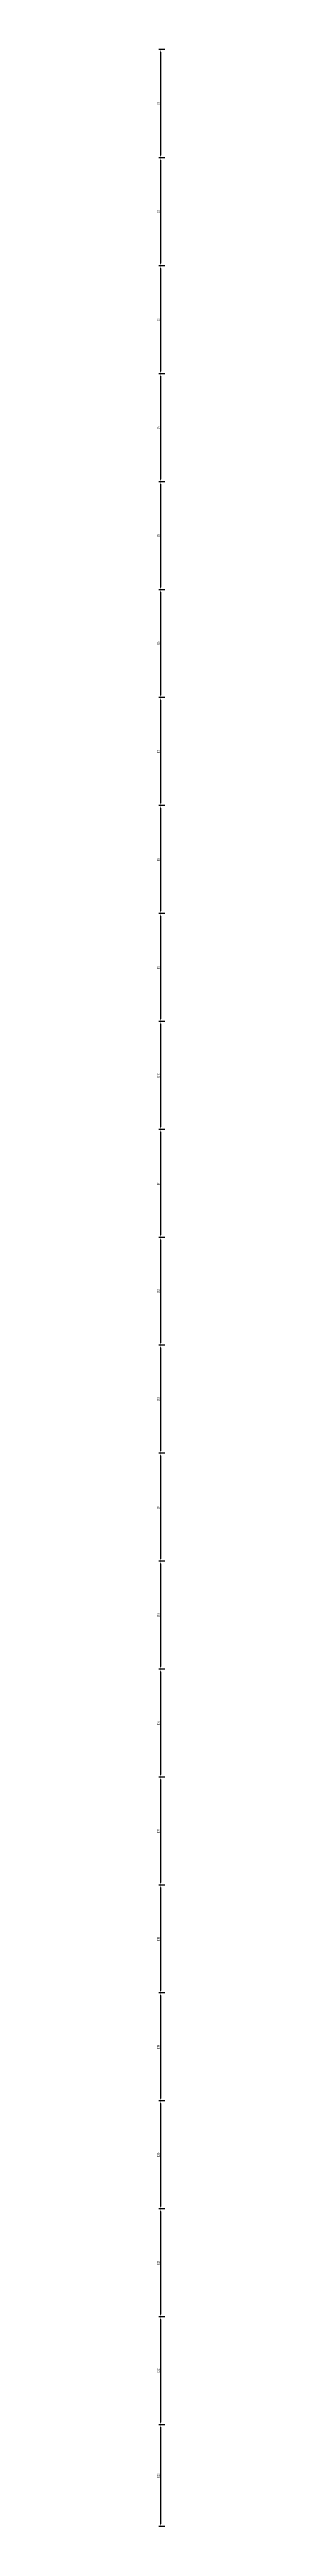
# Model space of a CAD drawing. Header units: inches. Extents: x -10781 to 50822, y -3854 to 38989.
# Drawn here: x -2657 to -2625, y 11462 to 18054 of the extents above; entities that cross this region are included whole.
import ezdxf

# ---------------------------------------------------------------- set-up
doc = ezdxf.new("R2010")
doc.units = ezdxf.units.IN
doc.header["$LTSCALE"] = 0.025
doc.header["$MEASUREMENT"] = 0
doc.layers.get('Defpoints').update_dxf_attribs({"linetype": 'CONTINUOUS'})
doc.layers.add('0-35', color=3, linetype='CONTINUOUS')
doc.styles.add('AR', font='ARCHQUIK.shx', dxfattribs={"width": 0.8})
doc.dimstyles.new('CADS_DIM_48', dxfattribs={"dimscale": 48, "dimtxt": 0.09375, "dimasz": 0.09375, "dimexe": 0.0625, "dimexo": 0.0625, "dimgap": 0.09375, "dimtad": 0, "dimtih": 1, "dimtoh": 1, "dimzin": 1, "dimdsep": 46, "dimlunit": 4, "dimtxsty": 'AR', "dimblk": 'CLOSED', "dimcen": 0.1875, "dimadec": 0, "dimazin": 0, "dimtfac": 1, "dimtofl": 0, "dimtmove": 0, "dimatfit": 1, "dimldrblk": 'DOTBLANK', "dimfxl": 1, "dimtzin": 0, "dimarcsym": 0})

# ---------------------------------------------------------------- blocks, each defined once
blk = doc.blocks.new('*D190')
at = {"layer": '0-35', "color": 0, "lineweight": -2, "transparency": 16777216}
for p, q in [((-2629.8, 18053.7), (-2645.6, 18053.7)), ((-2641.1, 18046.9), (-2641.1, 17772.4)), ((-2629.8, 17765.7), (-2645.6, 17765.7))]:
    blk.add_line(p, q, dxfattribs=at)
at = {"layer": '0-35', "color": 0, "transparency": 16777216}
for points in [[(-2642.3, 18046.9), (-2640, 18046.9), (-2641.1, 18053.7)], [(-2642.3, 17772.4), (-2640, 17772.4), (-2641.1, 17765.7)]]:
    blk.add_solid(points, dxfattribs=at)
at = {"layer": 'Defpoints', "color": 0, "transparency": 16777216}
for p in [(-2625.3, 18053.7), (-2641.1, 17765.7), (-2625.3, 17765.7)]:
    blk.add_point(p, dxfattribs=at)
at = {"layer": '0-35', "color": 0, "transparency": 16777216, "insert": (-2646.8, 17909.7), "char_height": 6.75, "attachment_point": 5, "rotation": 90, "style": 'AR'}
blk.add_mtext('E1', dxfattribs=at)
blk = doc.blocks.new('_DotBlank')
at = {"layer": '0-35', "color": 0, "lineweight": -2}
blk.add_line((-0.5, 0), (-1, 0), dxfattribs=at)
blk.add_circle((0, 0), 0.5, dxfattribs=at)
blk = doc.blocks.new('*D191')
at = {"layer": '0-35', "color": 0, "lineweight": -2, "transparency": 16777216}
for p, q in [((-2629.8, 17765.7), (-2645.6, 17765.7)), ((-2641.1, 17758.9), (-2641.1, 17484.8)), ((-2629.8, 17478.1), (-2645.6, 17478.1))]:
    blk.add_line(p, q, dxfattribs=at)
at = {"layer": '0-35', "color": 0, "transparency": 16777216}
for points in [[(-2642.3, 17758.9), (-2640, 17758.9), (-2641.1, 17765.7)], [(-2642.3, 17484.8), (-2640, 17484.8), (-2641.1, 17478.1)]]:
    blk.add_solid(points, dxfattribs=at)
at = {"layer": 'Defpoints', "color": 0, "transparency": 16777216}
for p in [(-2625.3, 17765.7), (-2641.1, 17478.1), (-2625.3, 17478.1)]:
    blk.add_point(p, dxfattribs=at)
at = {"layer": '0-35', "color": 0, "transparency": 16777216, "insert": (-2646.8, 17621.9), "char_height": 6.75, "attachment_point": 5, "rotation": 90, "style": 'AR'}
blk.add_mtext('E2', dxfattribs=at)
blk = doc.blocks.new('*D192')
at = {"layer": '0-35', "color": 0, "lineweight": -2, "transparency": 16777216}
for p, q in [((-2629.8, 17478.1), (-2645.6, 17478.1)), ((-2641.1, 17471.3), (-2641.1, 17197.6)), ((-2629.8, 17190.8), (-2645.6, 17190.8))]:
    blk.add_line(p, q, dxfattribs=at)
at = {"layer": '0-35', "color": 0, "transparency": 16777216}
for points in [[(-2642.3, 17471.3), (-2640, 17471.3), (-2641.1, 17478.1)], [(-2642.3, 17197.6), (-2640, 17197.6), (-2641.1, 17190.8)]]:
    blk.add_solid(points, dxfattribs=at)
at = {"layer": 'Defpoints', "color": 0, "transparency": 16777216}
for p in [(-2625.3, 17478.1), (-2641.1, 17190.8), (-2625.3, 17190.8)]:
    blk.add_point(p, dxfattribs=at)
at = {"layer": '0-35', "color": 0, "transparency": 16777216, "insert": (-2646.8, 17334.4), "char_height": 6.75, "attachment_point": 5, "rotation": 90, "style": 'AR'}
blk.add_mtext('E3', dxfattribs=at)
blk = doc.blocks.new('*D193')
at = {"layer": '0-35', "color": 0, "lineweight": -2, "transparency": 16777216}
for p, q in [((-2629.8, 17190.8), (-2645.6, 17190.8)), ((-2641.1, 17184.1), (-2641.1, 16910.3)), ((-2629.8, 16903.6), (-2645.6, 16903.6))]:
    blk.add_line(p, q, dxfattribs=at)
at = {"layer": '0-35', "color": 0, "transparency": 16777216}
for points in [[(-2642.3, 17184.1), (-2640, 17184.1), (-2641.1, 17190.8)], [(-2642.3, 16910.3), (-2640, 16910.3), (-2641.1, 16903.6)]]:
    blk.add_solid(points, dxfattribs=at)
at = {"layer": 'Defpoints', "color": 0, "transparency": 16777216}
for p in [(-2625.3, 17190.8), (-2641.1, 16903.6), (-2625.3, 16903.6)]:
    blk.add_point(p, dxfattribs=at)
at = {"layer": '0-35', "color": 0, "transparency": 16777216, "insert": (-2646.8, 17047.2), "char_height": 6.75, "attachment_point": 5, "rotation": 90, "style": 'AR'}
blk.add_mtext('E4', dxfattribs=at)
blk = doc.blocks.new('*D194')
at = {"layer": '0-35', "color": 0, "lineweight": -2, "transparency": 16777216}
for p, q in [((-2629.8, 16903.6), (-2645.6, 16903.6)), ((-2641.1, 16896.8), (-2641.1, 16623.1)), ((-2629.8, 16616.3), (-2645.6, 16616.3))]:
    blk.add_line(p, q, dxfattribs=at)
at = {"layer": '0-35', "color": 0, "transparency": 16777216}
for points in [[(-2642.3, 16896.8), (-2640, 16896.8), (-2641.1, 16903.6)], [(-2642.3, 16623.1), (-2640, 16623.1), (-2641.1, 16616.3)]]:
    blk.add_solid(points, dxfattribs=at)
at = {"layer": 'Defpoints', "color": 0, "transparency": 16777216}
for p in [(-2625.3, 16903.6), (-2641.1, 16616.3), (-2625.3, 16616.3)]:
    blk.add_point(p, dxfattribs=at)
at = {"layer": '0-35', "color": 0, "transparency": 16777216, "insert": (-2646.8, 16759.9), "char_height": 6.75, "attachment_point": 5, "rotation": 90, "style": 'AR'}
blk.add_mtext('E5', dxfattribs=at)
blk = doc.blocks.new('*D195')
at = {"layer": '0-35', "color": 0, "lineweight": -2, "transparency": 16777216}
for p, q in [((-2629.8, 16616.3), (-2645.6, 16616.3)), ((-2641.1, 16609.6), (-2641.1, 16335.8)), ((-2629.8, 16329.1), (-2645.6, 16329.1))]:
    blk.add_line(p, q, dxfattribs=at)
at = {"layer": '0-35', "color": 0, "transparency": 16777216}
for points in [[(-2642.3, 16609.6), (-2640, 16609.6), (-2641.1, 16616.3)], [(-2642.3, 16335.8), (-2640, 16335.8), (-2641.1, 16329.1)]]:
    blk.add_solid(points, dxfattribs=at)
at = {"layer": 'Defpoints', "color": 0, "transparency": 16777216}
for p in [(-2625.3, 16616.3), (-2641.1, 16329.1), (-2625.3, 16329.1)]:
    blk.add_point(p, dxfattribs=at)
at = {"layer": '0-35', "color": 0, "transparency": 16777216, "insert": (-2646.8, 16472.7), "char_height": 6.75, "attachment_point": 5, "rotation": 90, "style": 'AR'}
blk.add_mtext(' E6', dxfattribs=at)
blk = doc.blocks.new('*D196')
at = {"layer": '0-35', "color": 0, "lineweight": -2, "transparency": 16777216}
for p, q in [((-2629.8, 16329.1), (-2645.6, 16329.1)), ((-2641.1, 16322.3), (-2641.1, 16048.6)), ((-2629.8, 16041.8), (-2645.6, 16041.8))]:
    blk.add_line(p, q, dxfattribs=at)
at = {"layer": '0-35', "color": 0, "transparency": 16777216}
for points in [[(-2642.3, 16322.3), (-2640, 16322.3), (-2641.1, 16329.1)], [(-2642.3, 16048.6), (-2640, 16048.6), (-2641.1, 16041.8)]]:
    blk.add_solid(points, dxfattribs=at)
at = {"layer": 'Defpoints', "color": 0, "transparency": 16777216}
for p in [(-2625.3, 16329.1), (-2641.1, 16041.8), (-2625.3, 16041.8)]:
    blk.add_point(p, dxfattribs=at)
at = {"layer": '0-35', "color": 0, "transparency": 16777216, "insert": (-2646.8, 16185.4), "char_height": 6.75, "attachment_point": 5, "rotation": 90, "style": 'AR'}
blk.add_mtext('E7', dxfattribs=at)
blk = doc.blocks.new('*D197')
at = {"layer": '0-35', "color": 0, "lineweight": -2, "transparency": 16777216}
for p, q in [((-2629.8, 16041.8), (-2645.6, 16041.8)), ((-2641.1, 16035.1), (-2641.1, 15761.3)), ((-2629.8, 15754.6), (-2645.6, 15754.6))]:
    blk.add_line(p, q, dxfattribs=at)
at = {"layer": '0-35', "color": 0, "transparency": 16777216}
for points in [[(-2642.3, 16035.1), (-2640, 16035.1), (-2641.1, 16041.8)], [(-2642.3, 15761.3), (-2640, 15761.3), (-2641.1, 15754.6)]]:
    blk.add_solid(points, dxfattribs=at)
at = {"layer": 'Defpoints', "color": 0, "transparency": 16777216}
for p in [(-2625.3, 16041.8), (-2641.1, 15754.6), (-2625.3, 15754.6)]:
    blk.add_point(p, dxfattribs=at)
at = {"layer": '0-35', "color": 0, "transparency": 16777216, "insert": (-2646.8, 15898.2), "char_height": 6.75, "attachment_point": 5, "rotation": 90, "style": 'AR'}
blk.add_mtext('E8', dxfattribs=at)
blk = doc.blocks.new('*D198')
at = {"layer": '0-35', "color": 0, "lineweight": -2, "transparency": 16777216}
for p, q in [((-2629.8, 15754.6), (-2645.6, 15754.6)), ((-2641.1, 15747.8), (-2641.1, 15474.1)), ((-2629.8, 15467.3), (-2645.6, 15467.3))]:
    blk.add_line(p, q, dxfattribs=at)
at = {"layer": '0-35', "color": 0, "transparency": 16777216}
for points in [[(-2642.3, 15747.8), (-2640, 15747.8), (-2641.1, 15754.6)], [(-2642.3, 15474.1), (-2640, 15474.1), (-2641.1, 15467.3)]]:
    blk.add_solid(points, dxfattribs=at)
at = {"layer": 'Defpoints', "color": 0, "transparency": 16777216}
for p in [(-2625.3, 15754.6), (-2641.1, 15467.3), (-2625.3, 15467.3)]:
    blk.add_point(p, dxfattribs=at)
at = {"layer": '0-35', "color": 0, "transparency": 16777216, "insert": (-2646.8, 15610.9), "char_height": 6.75, "attachment_point": 5, "rotation": 90, "style": 'AR'}
blk.add_mtext('E9', dxfattribs=at)
blk = doc.blocks.new('*D199')
at = {"layer": '0-35', "color": 0, "lineweight": -2, "transparency": 16777216}
for p, q in [((-2629.8, 15467.3), (-2645.6, 15467.3)), ((-2641.1, 15460.6), (-2641.1, 15186.8)), ((-2629.8, 15180.1), (-2645.6, 15180.1))]:
    blk.add_line(p, q, dxfattribs=at)
at = {"layer": '0-35', "color": 0, "transparency": 16777216}
for points in [[(-2642.3, 15460.6), (-2640, 15460.6), (-2641.1, 15467.3)], [(-2642.3, 15186.8), (-2640, 15186.8), (-2641.1, 15180.1)]]:
    blk.add_solid(points, dxfattribs=at)
at = {"layer": 'Defpoints', "color": 0, "transparency": 16777216}
for p in [(-2625.3, 15467.3), (-2641.1, 15180.1), (-2625.3, 15180.1)]:
    blk.add_point(p, dxfattribs=at)
at = {"layer": '0-35', "color": 0, "transparency": 16777216, "insert": (-2646.8, 15323.7), "char_height": 6.75, "attachment_point": 5, "rotation": 90, "style": 'AR'}
blk.add_mtext('E10', dxfattribs=at)
blk = doc.blocks.new('*D200')
at = {"layer": '0-35', "color": 0, "lineweight": -2, "transparency": 16777216}
for p, q in [((-2629.8, 15180.1), (-2645.6, 15180.1)), ((-2641.1, 15173.3), (-2641.1, 14899.6)), ((-2629.8, 14892.8), (-2645.6, 14892.8))]:
    blk.add_line(p, q, dxfattribs=at)
at = {"layer": '0-35', "color": 0, "transparency": 16777216}
for points in [[(-2642.3, 15173.3), (-2640, 15173.3), (-2641.1, 15180.1)], [(-2642.3, 14899.6), (-2640, 14899.6), (-2641.1, 14892.8)]]:
    blk.add_solid(points, dxfattribs=at)
at = {"layer": 'Defpoints', "color": 0, "transparency": 16777216}
for p in [(-2625.3, 15180.1), (-2641.1, 14892.8), (-2625.3, 14892.8)]:
    blk.add_point(p, dxfattribs=at)
at = {"layer": '0-35', "color": 0, "transparency": 16777216, "insert": (-2646.8, 15036.4), "char_height": 6.75, "attachment_point": 5, "rotation": 90, "style": 'AR'}
blk.add_mtext('E11', dxfattribs=at)
blk = doc.blocks.new('*D201')
at = {"layer": '0-35', "color": 0, "lineweight": -2, "transparency": 16777216}
for p, q in [((-2629.8, 14892.8), (-2645.6, 14892.8)), ((-2641.1, 14886.1), (-2641.1, 14612.3)), ((-2629.8, 14605.6), (-2645.6, 14605.6))]:
    blk.add_line(p, q, dxfattribs=at)
at = {"layer": '0-35', "color": 0, "transparency": 16777216}
for points in [[(-2642.3, 14886.1), (-2640, 14886.1), (-2641.1, 14892.8)], [(-2642.3, 14612.3), (-2640, 14612.3), (-2641.1, 14605.6)]]:
    blk.add_solid(points, dxfattribs=at)
at = {"layer": 'Defpoints', "color": 0, "transparency": 16777216}
for p in [(-2625.3, 14892.8), (-2641.1, 14605.6), (-2625.3, 14605.6)]:
    blk.add_point(p, dxfattribs=at)
at = {"layer": '0-35', "color": 0, "transparency": 16777216, "insert": (-2646.8, 14749.2), "char_height": 6.75, "attachment_point": 5, "rotation": 90, "style": 'AR'}
blk.add_mtext('E12', dxfattribs=at)
blk = doc.blocks.new('*D202')
at = {"layer": '0-35', "color": 0, "lineweight": -2, "transparency": 16777216}
for p, q in [((-2629.8, 14605.6), (-2645.6, 14605.6)), ((-2641.1, 14598.8), (-2641.1, 14325.1)), ((-2629.8, 14318.3), (-2645.6, 14318.3))]:
    blk.add_line(p, q, dxfattribs=at)
at = {"layer": '0-35', "color": 0, "transparency": 16777216}
for points in [[(-2642.3, 14598.8), (-2640, 14598.8), (-2641.1, 14605.6)], [(-2642.3, 14325.1), (-2640, 14325.1), (-2641.1, 14318.3)]]:
    blk.add_solid(points, dxfattribs=at)
at = {"layer": 'Defpoints', "color": 0, "transparency": 16777216}
for p in [(-2625.3, 14605.6), (-2641.1, 14318.3), (-2625.3, 14318.3)]:
    blk.add_point(p, dxfattribs=at)
at = {"layer": '0-35', "color": 0, "transparency": 16777216, "insert": (-2646.8, 14461.9), "char_height": 6.75, "attachment_point": 5, "rotation": 90, "style": 'AR'}
blk.add_mtext('E13', dxfattribs=at)
blk = doc.blocks.new('*D203')
at = {"layer": '0-35', "color": 0, "lineweight": -2, "transparency": 16777216}
for p, q in [((-2629.8, 14318.3), (-2645.6, 14318.3)), ((-2641.1, 14311.6), (-2641.1, 14037.8)), ((-2629.8, 14031.1), (-2645.6, 14031.1))]:
    blk.add_line(p, q, dxfattribs=at)
at = {"layer": '0-35', "color": 0, "transparency": 16777216}
for points in [[(-2642.3, 14311.6), (-2640, 14311.6), (-2641.1, 14318.3)], [(-2642.3, 14037.8), (-2640, 14037.8), (-2641.1, 14031.1)]]:
    blk.add_solid(points, dxfattribs=at)
at = {"layer": 'Defpoints', "color": 0, "transparency": 16777216}
for p in [(-2625.3, 14318.3), (-2641.1, 14031.1), (-2625.3, 14031.1)]:
    blk.add_point(p, dxfattribs=at)
at = {"layer": '0-35', "color": 0, "transparency": 16777216, "insert": (-2646.8, 14174.7), "char_height": 6.75, "attachment_point": 5, "rotation": 90, "style": 'AR'}
blk.add_mtext('E14', dxfattribs=at)
blk = doc.blocks.new('*D204')
at = {"layer": '0-35', "color": 0, "lineweight": -2, "transparency": 16777216}
for p, q in [((-2629.8, 14031.1), (-2645.6, 14031.1)), ((-2641.1, 14024.3), (-2641.1, 13750.6)), ((-2629.8, 13743.8), (-2645.6, 13743.8))]:
    blk.add_line(p, q, dxfattribs=at)
at = {"layer": '0-35', "color": 0, "transparency": 16777216}
for points in [[(-2642.3, 14024.3), (-2640, 14024.3), (-2641.1, 14031.1)], [(-2642.3, 13750.6), (-2640, 13750.6), (-2641.1, 13743.8)]]:
    blk.add_solid(points, dxfattribs=at)
at = {"layer": 'Defpoints', "color": 0, "transparency": 16777216}
for p in [(-2625.3, 14031.1), (-2641.1, 13743.8), (-2625.3, 13743.8)]:
    blk.add_point(p, dxfattribs=at)
at = {"layer": '0-35', "color": 0, "transparency": 16777216, "insert": (-2646.8, 13887.4), "char_height": 6.75, "attachment_point": 5, "rotation": 90, "style": 'AR'}
blk.add_mtext('E15', dxfattribs=at)
blk = doc.blocks.new('*D205')
at = {"layer": '0-35', "color": 0, "lineweight": -2, "transparency": 16777216}
for p, q in [((-2629.8, 13743.8), (-2645.6, 13743.8)), ((-2641.1, 13737.1), (-2641.1, 13463.3)), ((-2629.8, 13456.6), (-2645.6, 13456.6))]:
    blk.add_line(p, q, dxfattribs=at)
at = {"layer": '0-35', "color": 0, "transparency": 16777216}
for points in [[(-2642.3, 13737.1), (-2640, 13737.1), (-2641.1, 13743.8)], [(-2642.3, 13463.3), (-2640, 13463.3), (-2641.1, 13456.6)]]:
    blk.add_solid(points, dxfattribs=at)
at = {"layer": 'Defpoints', "color": 0, "transparency": 16777216}
for p in [(-2625.3, 13743.8), (-2641.1, 13456.6), (-2625.3, 13456.6)]:
    blk.add_point(p, dxfattribs=at)
at = {"layer": '0-35', "color": 0, "transparency": 16777216, "insert": (-2646.8, 13600.2), "char_height": 6.75, "attachment_point": 5, "rotation": 90, "style": 'AR'}
blk.add_mtext('E16', dxfattribs=at)
blk = doc.blocks.new('*D206')
at = {"layer": '0-35', "color": 0, "lineweight": -2, "transparency": 16777216}
for p, q in [((-2629.8, 13456.6), (-2645.6, 13456.6)), ((-2641.1, 13449.8), (-2641.1, 13176.1)), ((-2629.8, 13169.3), (-2645.6, 13169.3))]:
    blk.add_line(p, q, dxfattribs=at)
at = {"layer": '0-35', "color": 0, "transparency": 16777216}
for points in [[(-2642.3, 13449.8), (-2640, 13449.8), (-2641.1, 13456.6)], [(-2642.3, 13176.1), (-2640, 13176.1), (-2641.1, 13169.3)]]:
    blk.add_solid(points, dxfattribs=at)
at = {"layer": 'Defpoints', "color": 0, "transparency": 16777216}
for p in [(-2625.3, 13456.6), (-2641.1, 13169.3), (-2625.3, 13169.3)]:
    blk.add_point(p, dxfattribs=at)
at = {"layer": '0-35', "color": 0, "transparency": 16777216, "insert": (-2646.8, 13312.9), "char_height": 6.75, "attachment_point": 5, "rotation": 90, "style": 'AR'}
blk.add_mtext('E17', dxfattribs=at)
blk = doc.blocks.new('*D207')
at = {"layer": '0-35', "color": 0, "lineweight": -2, "transparency": 16777216}
for p, q in [((-2629.8, 13169.3), (-2645.6, 13169.3)), ((-2641.1, 13162.6), (-2641.1, 12888.8)), ((-2629.8, 12882.1), (-2645.6, 12882.1))]:
    blk.add_line(p, q, dxfattribs=at)
at = {"layer": '0-35', "color": 0, "transparency": 16777216}
for points in [[(-2642.3, 13162.6), (-2640, 13162.6), (-2641.1, 13169.3)], [(-2642.3, 12888.8), (-2640, 12888.8), (-2641.1, 12882.1)]]:
    blk.add_solid(points, dxfattribs=at)
at = {"layer": 'Defpoints', "color": 0, "transparency": 16777216}
for p in [(-2625.3, 13169.3), (-2641.1, 12882.1), (-2625.3, 12882.1)]:
    blk.add_point(p, dxfattribs=at)
at = {"layer": '0-35', "color": 0, "transparency": 16777216, "insert": (-2646.8, 13025.7), "char_height": 6.75, "attachment_point": 5, "rotation": 90, "style": 'AR'}
blk.add_mtext('E18', dxfattribs=at)
blk = doc.blocks.new('*D208')
at = {"layer": '0-35', "color": 0, "lineweight": -2, "transparency": 16777216}
for p, q in [((-2629.8, 12882.1), (-2645.6, 12882.1)), ((-2641.1, 12875.3), (-2641.1, 12601.6)), ((-2629.8, 12594.8), (-2645.6, 12594.8))]:
    blk.add_line(p, q, dxfattribs=at)
at = {"layer": '0-35', "color": 0, "transparency": 16777216}
for points in [[(-2642.3, 12875.3), (-2640, 12875.3), (-2641.1, 12882.1)], [(-2642.3, 12601.6), (-2640, 12601.6), (-2641.1, 12594.8)]]:
    blk.add_solid(points, dxfattribs=at)
at = {"layer": 'Defpoints', "color": 0, "transparency": 16777216}
for p in [(-2625.3, 12882.1), (-2641.1, 12594.8), (-2625.3, 12594.8)]:
    blk.add_point(p, dxfattribs=at)
at = {"layer": '0-35', "color": 0, "transparency": 16777216, "insert": (-2646.8, 12738.4), "char_height": 6.75, "attachment_point": 5, "rotation": 90, "style": 'AR'}
blk.add_mtext('E19', dxfattribs=at)
blk = doc.blocks.new('*D209')
at = {"layer": '0-35', "color": 0, "lineweight": -2, "transparency": 16777216}
for p, q in [((-2629.8, 12594.8), (-2645.6, 12594.8)), ((-2641.1, 12588.1), (-2641.1, 12314.3)), ((-2629.8, 12307.6), (-2645.6, 12307.6))]:
    blk.add_line(p, q, dxfattribs=at)
at = {"layer": '0-35', "color": 0, "transparency": 16777216}
for points in [[(-2642.3, 12588.1), (-2640, 12588.1), (-2641.1, 12594.8)], [(-2642.3, 12314.3), (-2640, 12314.3), (-2641.1, 12307.6)]]:
    blk.add_solid(points, dxfattribs=at)
at = {"layer": 'Defpoints', "color": 0, "transparency": 16777216}
for p in [(-2625.3, 12594.8), (-2641.1, 12307.6), (-2625.3, 12307.6)]:
    blk.add_point(p, dxfattribs=at)
at = {"layer": '0-35', "color": 0, "transparency": 16777216, "insert": (-2646.8, 12451.2), "char_height": 6.75, "attachment_point": 5, "rotation": 90, "style": 'AR'}
blk.add_mtext('E20', dxfattribs=at)
blk = doc.blocks.new('*D210')
at = {"layer": '0-35', "color": 0, "lineweight": -2, "transparency": 16777216}
for p, q in [((-2629.8, 12307.6), (-2645.6, 12307.6)), ((-2641.1, 12300.8), (-2641.1, 12027.1)), ((-2629.8, 12020.3), (-2645.6, 12020.3))]:
    blk.add_line(p, q, dxfattribs=at)
at = {"layer": '0-35', "color": 0, "transparency": 16777216}
for points in [[(-2642.3, 12300.8), (-2640, 12300.8), (-2641.1, 12307.6)], [(-2642.3, 12027.1), (-2640, 12027.1), (-2641.1, 12020.3)]]:
    blk.add_solid(points, dxfattribs=at)
at = {"layer": 'Defpoints', "color": 0, "transparency": 16777216}
for p in [(-2625.3, 12307.6), (-2641.1, 12020.3), (-2625.3, 12020.3)]:
    blk.add_point(p, dxfattribs=at)
at = {"layer": '0-35', "color": 0, "transparency": 16777216, "insert": (-2646.8, 12163.9), "char_height": 6.75, "attachment_point": 5, "rotation": 90, "style": 'AR'}
blk.add_mtext('E21', dxfattribs=at)
blk = doc.blocks.new('*D211')
at = {"layer": '0-35', "color": 0, "lineweight": -2, "transparency": 16777216}
for p, q in [((-2629.8, 12020.3), (-2645.6, 12020.3)), ((-2641.1, 12013.6), (-2641.1, 11739.8)), ((-2629.8, 11733.1), (-2645.6, 11733.1))]:
    blk.add_line(p, q, dxfattribs=at)
at = {"layer": '0-35', "color": 0, "transparency": 16777216}
for points in [[(-2642.3, 12013.6), (-2640, 12013.6), (-2641.1, 12020.3)], [(-2642.3, 11739.8), (-2640, 11739.8), (-2641.1, 11733.1)]]:
    blk.add_solid(points, dxfattribs=at)
at = {"layer": 'Defpoints', "color": 0, "transparency": 16777216}
for p in [(-2625.3, 12020.3), (-2641.1, 11733.1), (-2625.3, 11733.1)]:
    blk.add_point(p, dxfattribs=at)
at = {"layer": '0-35', "color": 0, "transparency": 16777216, "insert": (-2646.8, 11876.7), "char_height": 6.75, "attachment_point": 5, "rotation": 90, "style": 'AR'}
blk.add_mtext('E22', dxfattribs=at)
blk = doc.blocks.new('*D212')
at = {"layer": '0-35', "color": 0, "lineweight": -2, "transparency": 16777216}
for p, q in [((-2629.8, 11733.1), (-2645.6, 11733.1)), ((-2641.1, 11726.3), (-2641.1, 11469.2)), ((-2629.8, 11462.4), (-2645.6, 11462.4))]:
    blk.add_line(p, q, dxfattribs=at)
at = {"layer": '0-35', "color": 0, "transparency": 16777216}
for points in [[(-2642.3, 11726.3), (-2640, 11726.3), (-2641.1, 11733.1)], [(-2642.3, 11469.2), (-2640, 11469.2), (-2641.1, 11462.4)]]:
    blk.add_solid(points, dxfattribs=at)
at = {"layer": 'Defpoints', "color": 0, "transparency": 16777216}
for p in [(-2625.3, 11733.1), (-2641.1, 11462.4), (-2625.3, 11462.4)]:
    blk.add_point(p, dxfattribs=at)
at = {"layer": '0-35', "color": 0, "transparency": 16777216, "insert": (-2646.8, 11597.8), "char_height": 6.75, "attachment_point": 5, "rotation": 90, "style": 'AR'}
blk.add_mtext('E23', dxfattribs=at)

msp = doc.modelspace()

# ---------------------------------------------------------------- dimensions: what is measured, and where the dimension line sits
at = {"layer": '0-35'}
for base, p1, p2, text, override, picture, middle in [((-2641.13878, 17765.6989), (-2625.2863, 18053.6989), (-2625.2863, 17765.6989), 'E1', {"dimscale": 72, "dimgap": 0.03125, "dimtad": 1, "dimtih": 0, "dimtoh": 0, "dimdec": 4, "dimtdec": 4}, '*D190', (-2646.76378, 17909.6989)), ((-2641.13878, 17478.0739), (-2625.2863, 17765.6989), (-2625.2863, 17478.0739), 'E2', {"dimscale": 72, "dimgap": 0.03125, "dimtad": 1, "dimtih": 0, "dimtoh": 0, "dimdec": 4, "dimtdec": 4, "dimtmove": 1}, '*D191', (-2646.76378, 17621.8864)), ((-2641.13878, 17190.8239), (-2625.2863, 17478.0739), (-2625.2863, 17190.8239), 'E3', {"dimscale": 72, "dimgap": 0.03125, "dimtad": 1, "dimtih": 0, "dimtoh": 0, "dimdec": 4, "dimtdec": 4, "dimtmove": 1}, '*D192', (-2646.76378, 17334.4489)), ((-2641.13878, 16903.5739), (-2625.2863, 17190.8239), (-2625.2863, 16903.5739), 'E4', {"dimscale": 72, "dimgap": 0.03125, "dimtad": 1, "dimtih": 0, "dimtoh": 0, "dimdec": 4, "dimtdec": 4, "dimtmove": 1}, '*D193', (-2646.76378, 17047.1989)), ((-2641.13878, 16616.3239), (-2625.2863, 16903.5739), (-2625.2863, 16616.3239), 'E5', {"dimscale": 72, "dimgap": 0.03125, "dimtad": 1, "dimtih": 0, "dimtoh": 0, "dimdec": 4, "dimtdec": 4, "dimtmove": 1}, '*D194', (-2646.76378, 16759.9489)), ((-2641.13878, 16329.0739), (-2625.2863, 16616.3239), (-2625.2863, 16329.0739), ' E6', {"dimscale": 72, "dimgap": 0.03125, "dimtad": 1, "dimtih": 0, "dimtoh": 0, "dimdec": 4, "dimtdec": 4, "dimtmove": 1}, '*D195', (-2646.76378, 16472.6989)), ((-2641.13878, 16041.8239), (-2625.2863, 16329.0739), (-2625.2863, 16041.8239), 'E7', {"dimscale": 72, "dimgap": 0.03125, "dimtad": 1, "dimtih": 0, "dimtoh": 0, "dimdec": 4, "dimtdec": 4, "dimtmove": 1}, '*D196', (-2646.76378, 16185.4489)), ((-2641.13878, 15754.5739), (-2625.2863, 16041.8239), (-2625.2863, 15754.5739), 'E8', {"dimscale": 72, "dimgap": 0.03125, "dimtad": 1, "dimtih": 0, "dimtoh": 0, "dimdec": 4, "dimtdec": 4, "dimtmove": 1}, '*D197', (-2646.76378, 15898.1989)), ((-2641.13878, 15467.3239), (-2625.2863, 15754.5739), (-2625.2863, 15467.3239), 'E9', {"dimscale": 72, "dimgap": 0.03125, "dimtad": 1, "dimtih": 0, "dimtoh": 0, "dimdec": 4, "dimtdec": 4, "dimtmove": 1}, '*D198', (-2646.76378, 15610.9489)), ((-2641.13878, 15180.0739), (-2625.2863, 15467.3239), (-2625.2863, 15180.0739), 'E10', {"dimscale": 72, "dimgap": 0.03125, "dimtad": 1, "dimtih": 0, "dimtoh": 0, "dimdec": 4, "dimtdec": 4, "dimtmove": 1}, '*D199', (-2646.76378, 15323.6989)), ((-2641.13878, 14892.8239), (-2625.2863, 15180.0739), (-2625.2863, 14892.8239), 'E11', {"dimscale": 72, "dimgap": 0.03125, "dimtad": 1, "dimtih": 0, "dimtoh": 0, "dimdec": 4, "dimtdec": 4, "dimtmove": 1}, '*D200', (-2646.76378, 15036.4489)), ((-2641.13878, 14605.5739), (-2625.2863, 14892.8239), (-2625.2863, 14605.5739), 'E12', {"dimscale": 72, "dimgap": 0.03125, "dimtad": 1, "dimtih": 0, "dimtoh": 0, "dimdec": 4, "dimtdec": 4, "dimtmove": 1}, '*D201', (-2646.76378, 14749.1989)), ((-2641.13878, 14318.3239), (-2625.2863, 14605.5739), (-2625.2863, 14318.3239), 'E13', {"dimscale": 72, "dimgap": 0.03125, "dimtad": 1, "dimtih": 0, "dimtoh": 0, "dimdec": 4, "dimtdec": 4, "dimtmove": 1}, '*D202', (-2646.76378, 14461.9489)), ((-2641.13878, 14031.0739), (-2625.2863, 14318.3239), (-2625.2863, 14031.0739), 'E14', {"dimscale": 72, "dimgap": 0.03125, "dimtad": 1, "dimtih": 0, "dimtoh": 0, "dimdec": 4, "dimtdec": 4, "dimtmove": 1}, '*D203', (-2646.76378, 14174.6989)), ((-2641.13878, 13743.8239), (-2625.2863, 14031.0739), (-2625.2863, 13743.8239), 'E15', {"dimscale": 72, "dimgap": 0.03125, "dimtad": 1, "dimtih": 0, "dimtoh": 0, "dimdec": 4, "dimtdec": 4, "dimtmove": 1}, '*D204', (-2646.76378, 13887.4489)), ((-2641.13878, 13456.5739), (-2625.2863, 13743.8239), (-2625.2863, 13456.5739), 'E16', {"dimscale": 72, "dimgap": 0.03125, "dimtad": 1, "dimtih": 0, "dimtoh": 0, "dimdec": 4, "dimtdec": 4, "dimtmove": 1}, '*D205', (-2646.76378, 13600.1989)), ((-2641.13878, 13169.3239), (-2625.2863, 13456.5739), (-2625.2863, 13169.3239), 'E17', {"dimscale": 72, "dimgap": 0.03125, "dimtad": 1, "dimtih": 0, "dimtoh": 0, "dimdec": 4, "dimtdec": 4, "dimtmove": 1}, '*D206', (-2646.76378, 13312.9489)), ((-2641.13878, 12882.0739), (-2625.2863, 13169.3239), (-2625.2863, 12882.0739), 'E18', {"dimscale": 72, "dimgap": 0.03125, "dimtad": 1, "dimtih": 0, "dimtoh": 0, "dimdec": 4, "dimtdec": 4, "dimtmove": 1}, '*D207', (-2646.76378, 13025.6989)), ((-2641.13878, 12594.8239), (-2625.2863, 12882.0739), (-2625.2863, 12594.8239), 'E19', {"dimscale": 72, "dimgap": 0.03125, "dimtad": 1, "dimtih": 0, "dimtoh": 0, "dimdec": 4, "dimtdec": 4, "dimtmove": 1}, '*D208', (-2646.76378, 12738.4489)), ((-2641.13878, 12307.5739), (-2625.2863, 12594.8239), (-2625.2863, 12307.5739), 'E20', {"dimscale": 72, "dimgap": 0.03125, "dimtad": 1, "dimtih": 0, "dimtoh": 0, "dimdec": 4, "dimtdec": 4, "dimtmove": 1}, '*D209', (-2646.76378, 12451.1989)), ((-2641.13878, 12020.3239), (-2625.2863, 12307.5739), (-2625.2863, 12020.3239), 'E21', {"dimscale": 72, "dimgap": 0.03125, "dimtad": 1, "dimtih": 0, "dimtoh": 0, "dimdec": 4, "dimtdec": 4, "dimtmove": 1}, '*D210', (-2646.76378, 12163.9489)), ((-2641.13878, 11733.0739), (-2625.2863, 12020.3239), (-2625.2863, 11733.0739), 'E22', {"dimscale": 72, "dimgap": 0.03125, "dimtad": 1, "dimtih": 0, "dimtoh": 0, "dimdec": 4, "dimtdec": 4, "dimtmove": 1}, '*D211', (-2646.76378, 11876.6989)), ((-2641.13878, 11462.4489), (-2625.2863, 11733.0739), (-2625.2863, 11462.4489), 'E23', {"dimscale": 72, "dimgap": 0.03125, "dimtad": 1, "dimtih": 0, "dimtoh": 0, "dimdec": 4, "dimtdec": 4, "dimtmove": 1}, '*D212', (-2646.76378, 11597.7614))]:
    dim = msp.add_linear_dim(base=base, p1=p1, p2=p2, angle=270, text=text, dimstyle='CADS_DIM_48', override=override, dxfattribs=at)
    dim.commit()
    dim.dimension.update_dxf_attribs({"geometry": picture, "text_midpoint": middle})

doc.saveas('drawing.dxf')
